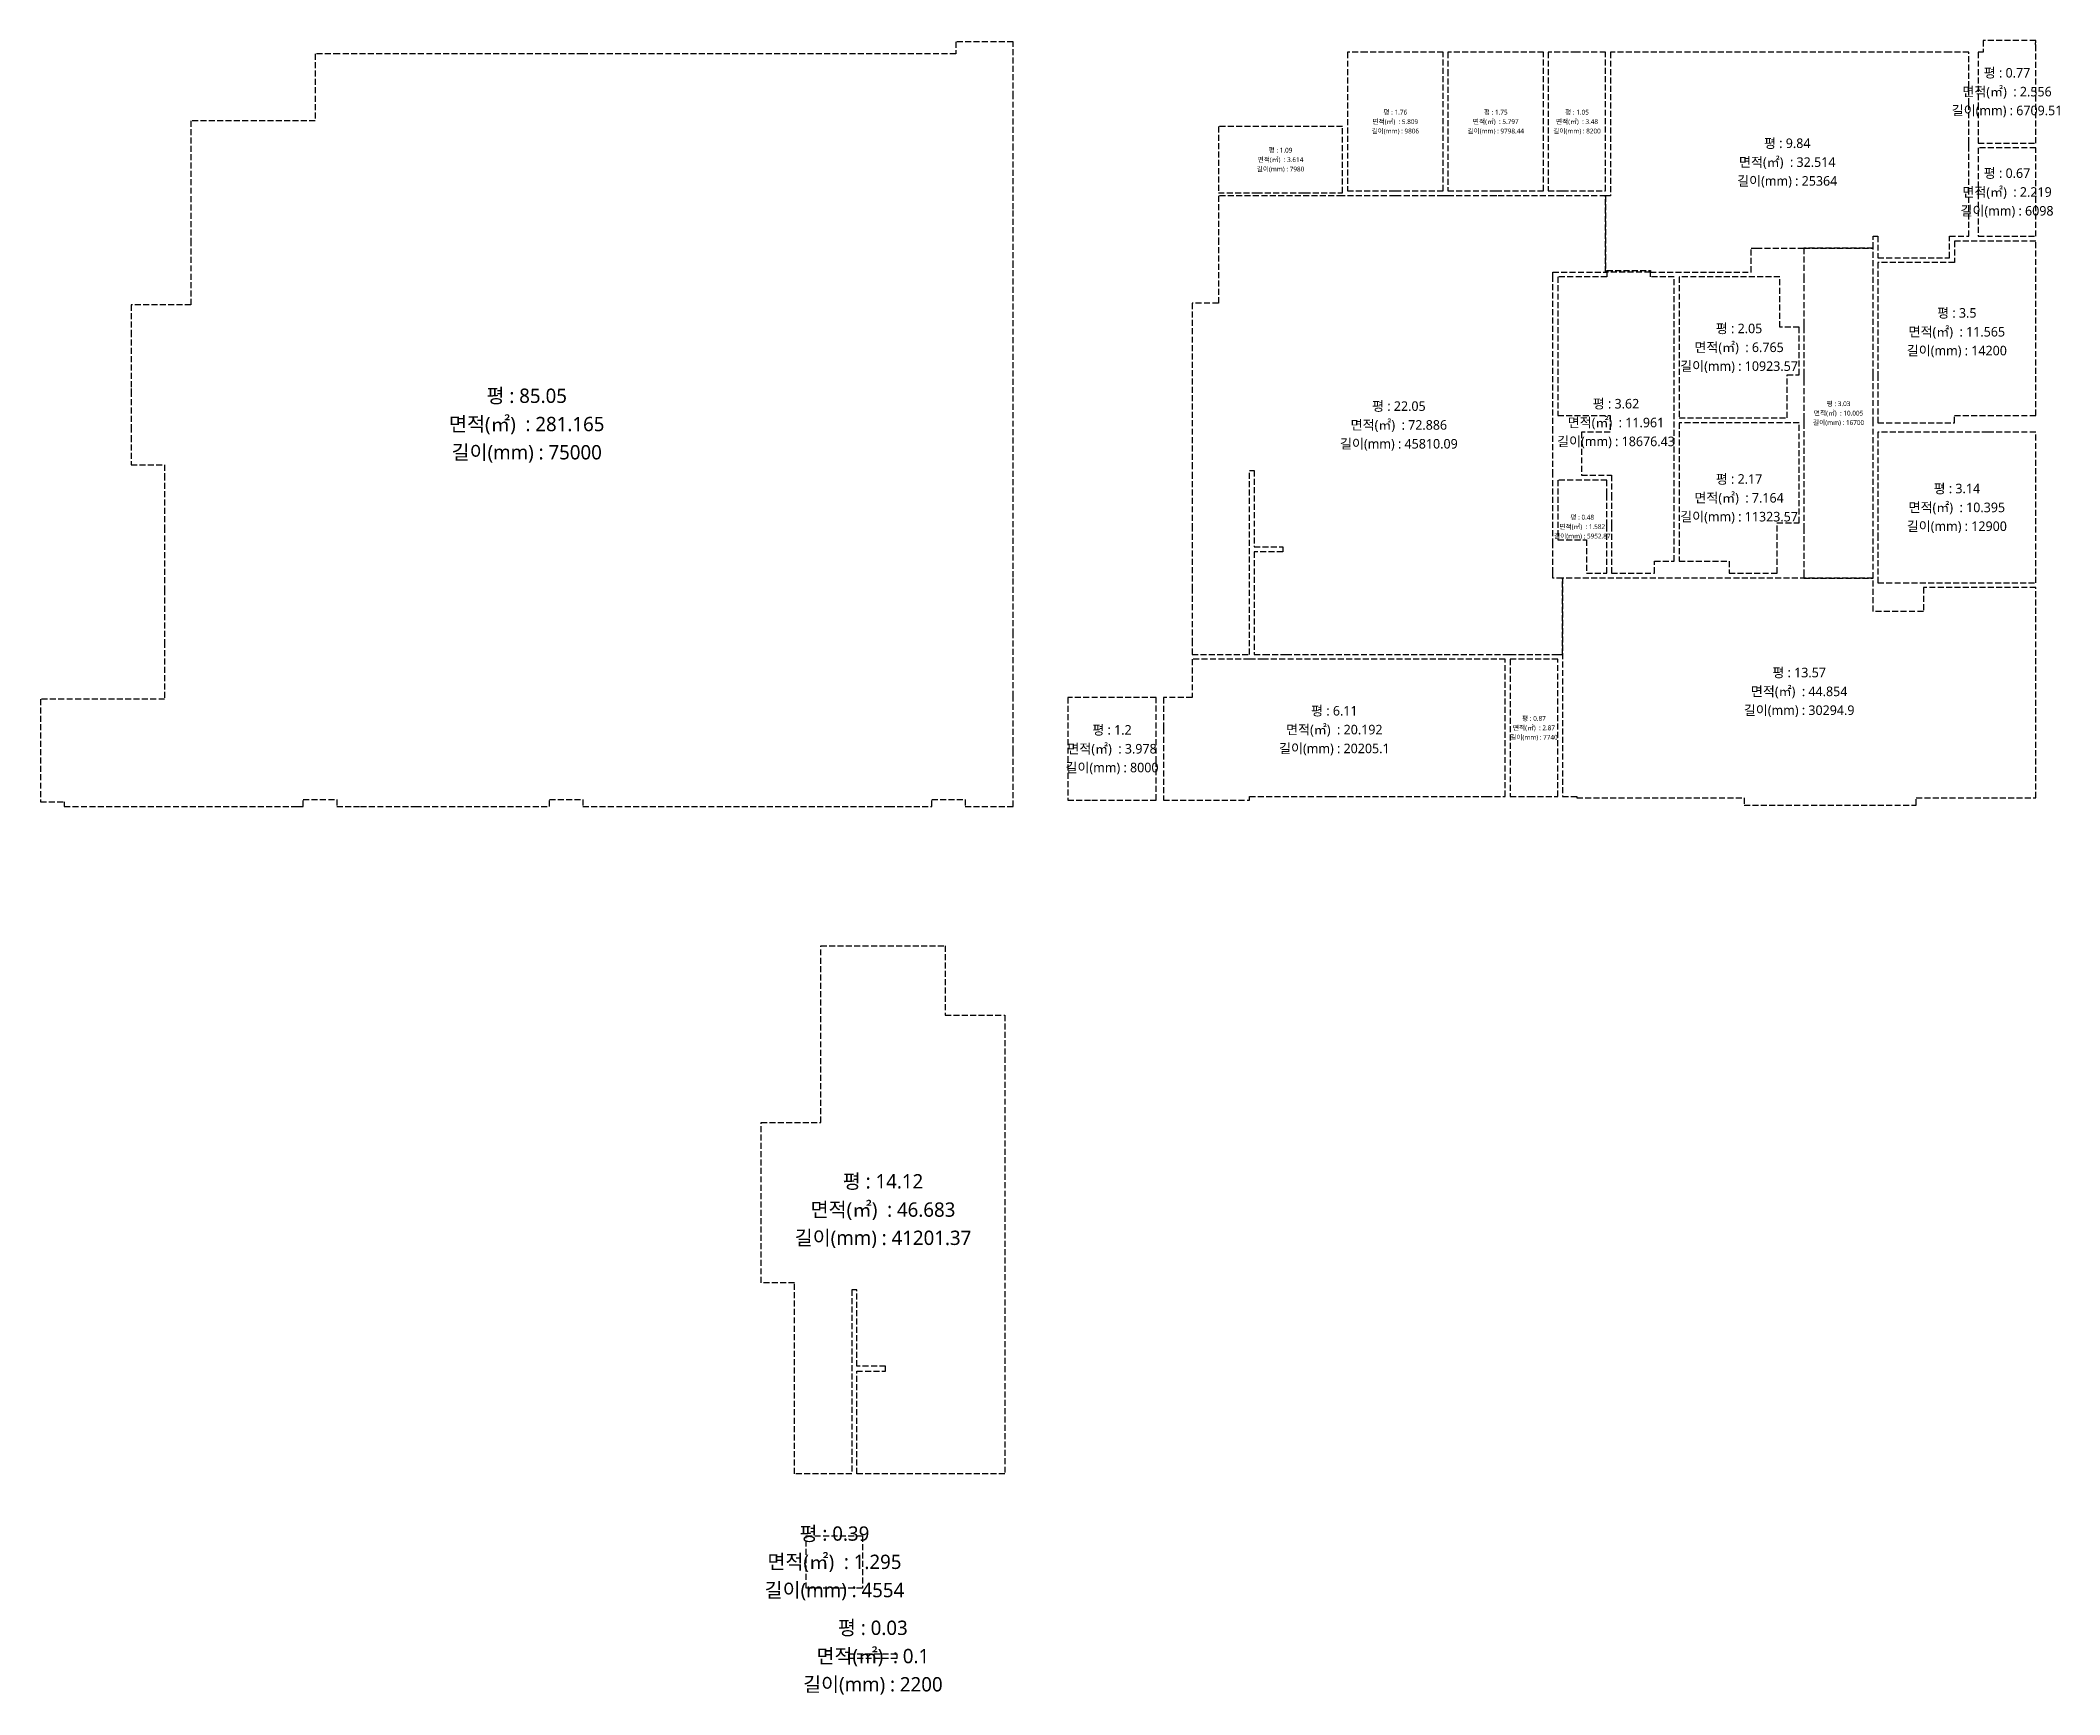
# Model space of a CAD drawing. Header units: metres. Extents: x 11578468 to 47831421, y -58341524 to -14256839.
# Drawn here: x 23815169 to 23857414, y -29181708 to -29147094 of the extents above; entities that cross this region are included whole.
import ezdxf
from ezdxf.enums import TextEntityAlignment as Align

# ---------------------------------------------------------------- set-up
doc = ezdxf.new("R2010")
doc.units = ezdxf.units.M
doc.header["$LTSCALE"] = 50
doc.header["$MEASUREMENT"] = 0
doc.linetypes.add('DASH', pattern=[0.35, 0.25, -0.1])
doc.layers.add('에어컨', color=30, linetype='DASH')
doc.styles.add('넥슨고딕', font='malgun.ttf')

msp = doc.modelspace()

# ---------------------------------------------------------------- texts
at = {"layer": '에어컨', "ltscale": 10, "style": '넥슨고딕'}
for s, height, p in [('면적(㎡)  : 2.556', 200, (23856313.8, -29148169.1)), ('길이(mm) : 6709.51', 200, (23856313.8, -29148569.1)), ('면적(㎡)  : 5.809', 100, (23843515.3, -29148793.6)), ('면적(㎡)  : 5.797', 100, (23845616.8, -29148793.6)), ('면적(㎡)  : 3.48', 100, (23847316.8, -29148793.6)), ('길이(mm) : 9806', 100, (23843515.3, -29148993.6)), ('길이(mm) : 9798.44', 100, (23845616.8, -29148993.6)), ('길이(mm) : 8200', 100, (23847316.8, -29148993.6)), ('면적(㎡)  : 3.614', 100, (23841113.8, -29149588.6)), ('면적(㎡)  : 32.514', 200, (23851715.3, -29149643.6)), ('길이(mm) : 7980', 100, (23841113.8, -29149788.6)), ('길이(mm) : 25364', 200, (23851715.3, -29150043.6)), ('면적(㎡)  : 2.219', 200, (23856313.8, -29150269.1)), ('길이(mm) : 6098', 200, (23856313.8, -29150669.1)), ('면적(㎡)  : 11.565', 200, (23855263.8, -29153193.6)), ('면적(㎡)  : 6.765', 200, (23850707.9, -29153518.6)), ('길이(mm) : 14200', 200, (23855263.8, -29153593.6)), ('길이(mm) : 10923.57', 200, (23850707.9, -29153918.6)), ('면적(㎡)  : 281.165', 300, (23825344.1, -29155126.1)), ('면적(㎡)  : 72.886', 200, (23843590.3, -29155143.6)), ('면적(㎡)  : 11.961', 200, (23848132.9, -29155093.6)), ('길이(mm) : 16700', 100, (23852788.8, -29155093.6)), ('면적(㎡)  : 10.005', 100, (23852788.8, -29154893.6)), ('길이(mm) : 75000', 300, (23825344.1, -29155726.1)), ('길이(mm) : 45810.09', 200, (23843590.3, -29155543.6)), ('길이(mm) : 18676.43', 200, (23848132.9, -29155493.6)), ('면적(㎡)  : 7.164', 200, (23850707.9, -29156668.6)), ('면적(㎡)  : 10.395', 200, (23855263.8, -29156868.6)), ('면적(㎡)  : 1.582', 100, (23847427, -29157268.6)), ('길이(mm) : 11323.57', 200, (23850707.9, -29157068.6)), ('길이(mm) : 12900', 200, (23855263.8, -29157268.6)), ('길이(mm) : 5952.87', 100, (23847427, -29157468.6)), ('면적(㎡)  : 44.854', 200, (23851965, -29160718.6)), ('길이(mm) : 30294.9', 200, (23851965, -29161118.6)), ('면적(㎡)  : 20.192', 200, (23842240, -29161518.6)), ('면적(㎡)  : 2.87', 100, (23846416.3, -29161478.6)), ('면적(㎡)  : 3.978', 200, (23837588.8, -29161918.6)), ('길이(mm) : 20205.1', 200, (23842240, -29161918.6)), ('길이(mm) : 7740', 100, (23846416.3, -29161678.6)), ('길이(mm) : 8000', 200, (23837588.8, -29162318.6)), ('면적(㎡)  : 46.683', 300, (23832798.1, -29171563.3)), ('길이(mm) : 41201.37', 300, (23832798.1, -29172163.3)), ('면적(㎡)  : 1.295', 300, (23831781.9, -29178933.7)), ('길이(mm) : 4554', 300, (23831781.9, -29179533.7)), ('면적(㎡)  : 0.1', 300, (23832585.3, -29180905.5)), ('길이(mm) : 2200', 300, (23832585.3, -29181505.5))]:
    msp.add_text(s, height=height, dxfattribs=at).set_placement(p, align=Align.MIDDLE)
at = {"layer": '에어컨', "color": 7, "ltscale": 10, "style": '넥슨고딕'}
for s, height, p in [('평 : 0.77', 200, (23856313.8, -29147769.1)), ('평 : 1.76', 100, (23843515.3, -29148593.6)), ('평 : 1.75', 100, (23845616.8, -29148593.6)), ('평 : 1.05', 100, (23847316.8, -29148593.6)), ('평 : 9.84', 200, (23851715.3, -29149243.6)), ('평 : 1.09', 100, (23841113.8, -29149388.6)), ('평 : 0.67', 200, (23856313.8, -29149869.1)), ('평 : 3.5', 200, (23855263.8, -29152793.6)), ('평 : 2.05', 200, (23850707.9, -29153118.6)), ('평 : 85.05', 300, (23825344.1, -29154526.1)), ('평 : 22.05', 200, (23843590.3, -29154743.6)), ('평 : 3.62', 200, (23848132.9, -29154693.6)), ('평 : 3.03', 100, (23852788.8, -29154693.6)), ('평 : 2.17', 200, (23850707.9, -29156268.6)), ('평 : 3.14', 200, (23855263.8, -29156468.6)), ('평 : 0.48', 100, (23847427, -29157068.6)), ('평 : 13.57', 200, (23851965, -29160318.6)), ('평 : 6.11', 200, (23842240, -29161118.6)), ('평 : 1.2', 200, (23837588.8, -29161518.6)), ('평 : 0.87', 100, (23846416.3, -29161278.6)), ('평 : 14.12', 300, (23832798.1, -29170963.3)), ('평 : 0.39', 300, (23831781.9, -29178333.7)), ('평 : 0.03', 300, (23832585.3, -29180305.5))]:
    msp.add_text(s, height=height, dxfattribs=at).set_placement(p, align=Align.MIDDLE)

# ---------------------------------------------------------------- linework, layer by layer
at = {"layer": '에어컨', "ltscale": 10}
for points in [[(23835519.1, -29151826.1), (23835519.1, -29150626.1), (23835519.1, -29149376.1), (23835519.1, -29148276.1), (23835519.1, -29147126.1), (23834319.1, -29147126.1), (23834319.1, -29147376.1), (23833619.1, -29147376.1), (23826519.1, -29147376.1), (23825819.1, -29147376.1), (23821419.1, -29147376.1), (23820919.1, -29147376.1), (23820919.1, -29148776.1), (23818319.1, -29148776.1), (23818319.1, -29151276.1), (23818319.1, -29152326.1), (23818319.1, -29152626.1), (23817069.1, -29152626.1), (23817069.1, -29153176.1), (23817069.1, -29154376.1), (23817069.1, -29154426.1), (23817069.1, -29155176.1), (23817069.1, -29155376.1), (23817069.1, -29155976.1), (23817769.1, -29155976.1), (23817769.1, -29156176.1), (23817769.1, -29157276.1), (23817769.1, -29158506.1), (23817769.1, -29158576.1), (23817769.1, -29159676.1), (23817769.1, -29160876.1), (23815169.1, -29160876.1), (23815169.1, -29163026.1), (23815669.1, -29163026.1), (23815669.1, -29163126.1), (23819369.1, -29163126.1), (23820549.1, -29163126.1), (23820669.1, -29163126.1), (23820669.1, -29162976.1), (23821369.1, -29162976.1), (23821369.1, -29163126.1), (23821869.1, -29163126.1), (23823019.1, -29163126.1), (23825819.1, -29163126.1), (23825819.1, -29162976.1), (23826519.1, -29162976.1), (23826519.1, -29163126.1), (23829319.1, -29163126.1), (23832919.1, -29163126.1), (23833819.1, -29163126.1), (23833819.1, -29162976.1), (23834519.1, -29162976.1), (23834519.1, -29163126.1), (23835519.1, -29163126.1), (23835519.1, -29161976.1), (23835519.1, -29160826.1), (23835519.1, -29159526.1), (23835519.1, -29158326.1)], [(23844516.8, -29147343.6), (23842913.8, -29147343.6), (23842513.8, -29147343.6), (23842513.8, -29150243.6), (23843516.8, -29150243.6), (23844516.8, -29150243.6)], [(23846616.8, -29147343.6), (23844618.3, -29147343.6), (23844618.3, -29147715), (23844616.8, -29150243.6), (23845616.8, -29150243.6), (23846616.8, -29150243.6)], [(23847916.8, -29147343.6), (23847313.8, -29147343.6), (23846716.8, -29147343.6), (23846716.8, -29150243.6), (23847016.8, -29150243.6), (23847916.8, -29150243.6)], [(23855513.8, -29148424.6), (23855513.8, -29147343.6), (23855113.8, -29147343.6), (23848016.8, -29147343.6), (23848016.8, -29150343.6), (23847916.8, -29150343.6), (23847916.8, -29151943.6), (23847940.2, -29151943.6), (23847940.2, -29151908.6), (23848852, -29151908.6), (23848852, -29151943.6), (23850963.8, -29151943.6), (23850963.8, -29151443.6), (23851063.8, -29151443.6), (23851963.8, -29151443.6), (23852063.8, -29151443.6), (23853513.8, -29151443.6), (23853513.8, -29151193.6), (23853613.8, -29151193.6), (23853613.8, -29151643.6), (23855113.8, -29151643.6), (23855113.8, -29151193.6), (23855513.8, -29151193.6), (23855513.8, -29150293.6), (23855513.8, -29149944.6), (23855513.8, -29149344.6), (23855513.8, -29149244.6)], [(23842413.8, -29148893.6), (23839813.8, -29148893.6), (23839813.8, -29150283.6), (23840613.9, -29150283.6), (23840613.9, -29150283.6), (23841613.8, -29150283.6), (23842413.8, -29150283.6)], [(23856913.8, -29149344.6), (23856213.8, -29149344.6), (23855713.8, -29149344.6), (23855713.8, -29150293.6), (23855713.8, -29151193.6), (23856913.8, -29151193.6)], [(23846813.8, -29152043.6), (23846813.8, -29151943.6), (23847916.8, -29151943.6), (23847916.8, -29150343.6), (23847016.8, -29150343.6), (23845636.8, -29150343.6), (23845616.8, -29150343.6), (23844616.8, -29150343.6), (23844516.8, -29150343.6), (23843516.8, -29150343.6), (23842413.8, -29150343.6), (23839813.8, -29150343.6), (23839813.8, -29151243.6), (23839813.8, -29152293.6), (23839813.8, -29152593.6), (23839263.8, -29152593.6), (23839263.8, -29155943.6), (23839263.8, -29156143.6), (23839263.8, -29157243.6), (23839263.8, -29158473.6), (23839263.8, -29158543.6), (23839263.8, -29159643.6), (23839263.8, -29159943.6), (23840464.3, -29159943.6), (23840464.3, -29156093.6), (23840563.8, -29156093.6), (23840563.8, -29156093.6), (23840564.3, -29156093.6), (23840564.3, -29157693.2), (23841163.8, -29157693.2), (23841163.8, -29157793.2), (23840564.3, -29157793.2), (23840564.3, -29159943.6), (23840763.8, -29159943.6), (23841223.8, -29159943.6), (23844539.3, -29159943.6), (23845816.3, -29159943.6), (23845916.3, -29159943.6), (23846916.3, -29159943.6), (23847016.3, -29159943.6), (23847016.3, -29158343.6), (23846813.8, -29158343.6), (23846813.8, -29158243.6), (23846813.8, -29157643.6), (23846813.8, -29156193.6), (23846813.8, -29155293.6), (23846813.8, -29154943.6)], [(23856913.8, -29151293.6), (23855213.8, -29151293.6), (23855213.8, -29151743.6), (23853613.8, -29151743.6), (23853613.8, -29154093.6), (23853613.8, -29155093.6), (23855213.8, -29155093.6), (23855213.8, -29154943.6), (23855913.8, -29154943.6), (23856913.8, -29154943.6)], [(23853513.8, -29155093.6), (23853513.8, -29154093.6), (23853513.8, -29151443.6), (23852063.8, -29151443.6), (23852063.8, -29152043.6), (23852063.8, -29152994.2), (23852063.8, -29153093.6), (23852063.8, -29154093.6), (23852063.8, -29154193.6), (23852063.8, -29154993.6), (23852063.8, -29155093.6), (23852063.8, -29157291.5), (23852063.8, -29158243.6), (23852063.8, -29158343.6), (23853513.8, -29158343.6), (23853513.8, -29157443.6)], [(23849352, -29152043.6), (23848852, -29152043.6), (23848852, -29151943.6), (23847940.2, -29151943.6), (23847940.2, -29152043.6), (23846913.8, -29152043.6), (23846913.8, -29154943.6), (23848013.8, -29154943.6), (23848013.8, -29155293.6), (23847413.8, -29155293.6), (23847413.8, -29156193.6), (23848040.2, -29156193.6), (23848040.2, -29156593.6), (23848040.2, -29157243.6), (23848040.2, -29158243.6), (23848940.2, -29158243.6), (23848940.2, -29157993.6), (23849352, -29157993.6)], [(23851963.8, -29153093.6), (23851563.7, -29153093.6), (23851563.7, -29152043.6), (23849452, -29152043.6), (23849452, -29154993.6), (23851713.8, -29154993.6), (23851713.8, -29154093.6), (23851963.8, -29154093.6)], [(23851963.8, -29155093.6), (23849452, -29155093.6), (23849452, -29157993.6), (23850502, -29157993.6), (23850502, -29158243.6), (23851502, -29158243.6), (23851502, -29157191.5), (23851963.8, -29157191.5)], [(23856913.8, -29155293.6), (23855913.8, -29155293.6), (23855213.8, -29155293.6), (23853613.8, -29155293.6), (23853613.8, -29157443.6), (23853613.8, -29158443.6), (23856913.8, -29158443.6)], [(23847940.2, -29156593.6), (23847940.2, -29156293.6), (23846913.8, -29156293.6), (23846913.8, -29157543.6), (23847513.8, -29157543.6), (23847513.8, -29158243.6), (23847940.2, -29158243.6), (23847940.2, -29157243.6)], [(23845816.3, -29160043.6), (23844539.3, -29160043.6), (23840763.8, -29160043.6), (23840464.3, -29160043.6), (23839263.8, -29160043.6), (23839263.8, -29160843.6), (23838663.8, -29160843.6), (23838663.8, -29161489.1), (23838663.8, -29162193.6), (23838663.8, -29162993.6), (23840464.3, -29162993.6), (23840464.3, -29162913.6), (23842163.8, -29162913.6), (23845416.3, -29162913.6), (23845816.3, -29162913.6)], [(23846916.3, -29160043.6), (23845916.3, -29160043.6), (23845916.3, -29162913.6), (23846316.3, -29162913.6), (23846916.3, -29162913.6)], [(23838513.8, -29161489.1), (23838513.8, -29160843.6), (23836663.8, -29160843.6), (23836663.8, -29162993.6), (23837163.8, -29162993.6), (23838513.8, -29162993.6), (23838513.8, -29162193.6)], [(23831193.4, -29178383.7), (23832370.4, -29178383.7), (23832370.4, -29179483.7), (23831193.4, -29179483.7)], [(23832085.3, -29180855.5), (23833085.3, -29180855.5), (23833085.3, -29180955.5), (23832085.3, -29180955.5)]]:
    msp.add_lwpolyline(points, close=True, dxfattribs=at)
msp.add_lwpolyline([(23856913.8, -29147493.6), (23856913.8, -29147191.4, -0.2168132), (23856900.9, -29147163.1, -0.2168132), (23856913.8, -29147134.9), (23856913.8, -29147093.6), (23855813.8, -29147093.6), (23855813.8, -29147343.6), (23855713.8, -29147343.6), (23855713.8, -29148424.6), (23855713.8, -29149244.6), (23856913.8, -29149244.6)], format="xyb", close=True, dxfattribs=at)
for points in [[(23847016.3, -29158343.6), (23847016.3, -29162913.6), (23847313.8, -29162913.6), (23847313.8, -29162943.6), (23850813.8, -29162943.6), (23850813.8, -29163093.6), (23854413.8, -29163093.6), (23854413.8, -29162943.6), (23856913.8, -29162943.6), (23856913.8, -29158543.6), (23854563.8, -29158543.6), (23854563.8, -29159043.6), (23853513.8, -29159043.6), (23853513.8, -29158343.6), (23847016.3, -29158343.6)], [(23831497.5, -29166038.3), (23834097.5, -29166038.3), (23834097.5, -29167488.3), (23835348.7, -29167488.3), (23835348.7, -29177088.3), (23832248, -29177088.3), (23832247.5, -29174937.8), (23832847.5, -29174937.8), (23832847.5, -29174837.8), (23832248, -29174837.8), (23832247.5, -29173238.3), (23832147.5, -29173238.3), (23832147.5, -29177088.3), (23830947.5, -29177088.3), (23830947.5, -29173088.3), (23830247.5, -29173088.3), (23830247.5, -29169738.3), (23831497.5, -29169738.3), (23831497.5, -29166038.3)]]:
    msp.add_lwpolyline(points, dxfattribs=at)

msp.set_redraw_order([(e.dxf.handle, doc.entitydb.next_handle()) for e in msp.query("TEXT MTEXT ATTDEF DIMENSION ARC_DIMENSION")])  # texts and dimensions are drawn at this point

doc.saveas('drawing.dxf')
